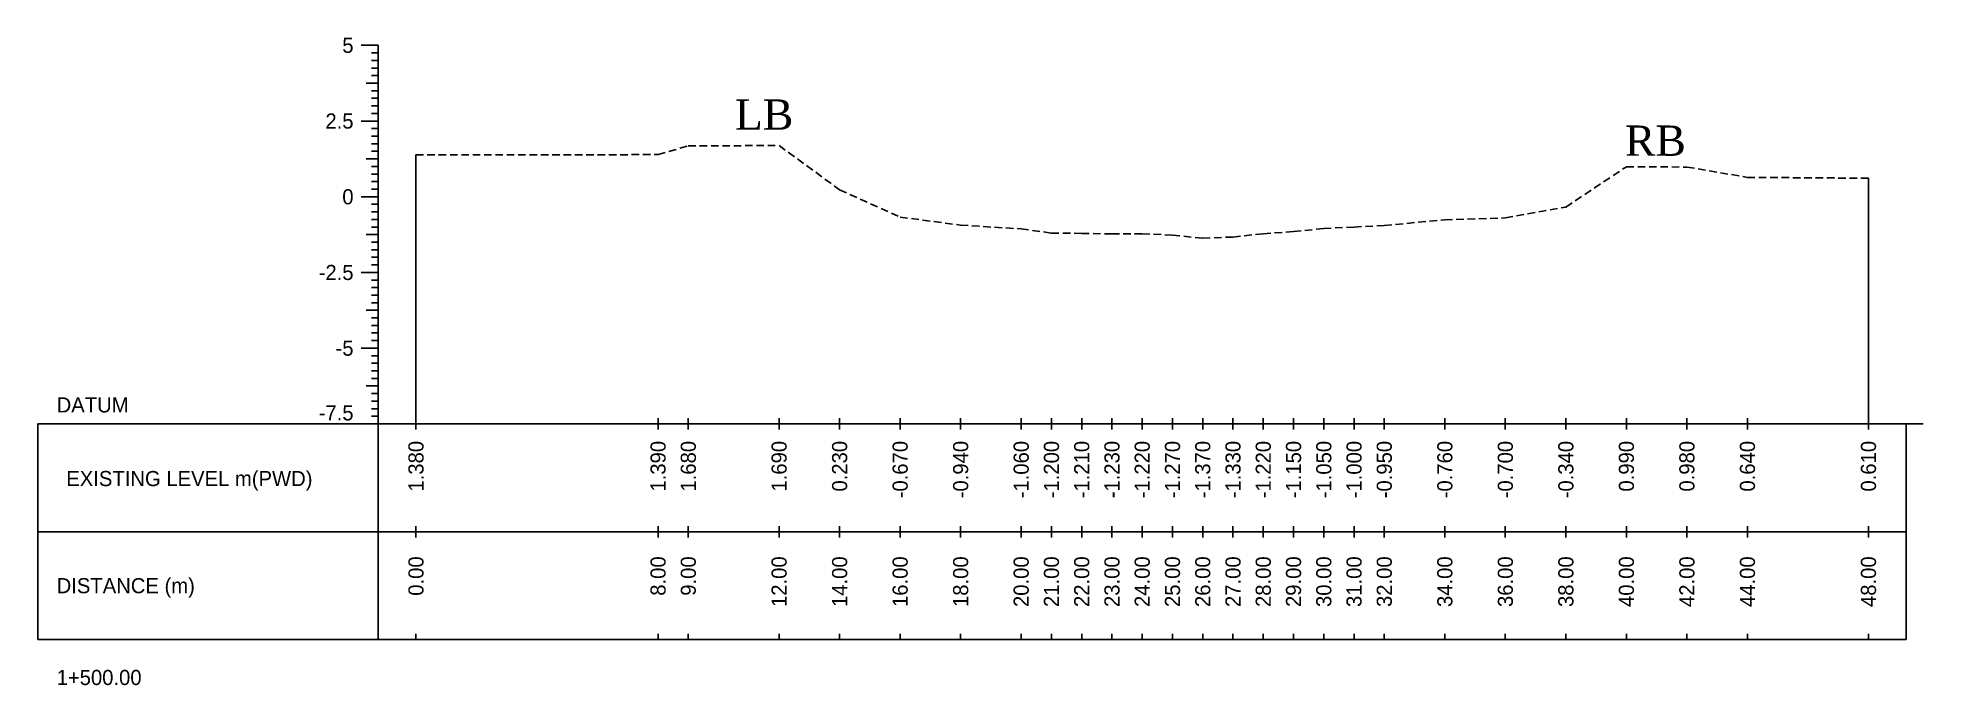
# Model space of a CAD drawing. Header units: inches. Extents: x 6579 to 9220, y -2276 to -1013.
# Drawn here: x 7280.2 to 7342.5, y -1494.5 to -1473.1 of the extents above; entities that cross this region are included whole.
import ezdxf
from ezdxf.enums import TextEntityAlignment as Align

# ---------------------------------------------------------------- set-up
doc = ezdxf.new("R2010")
doc.units = ezdxf.units.IN
doc.header["$MEASUREMENT"] = 0
doc.linetypes.add('HIDDEN', pattern=[0.375, 0.25, -0.125])
doc.layers.add('CS_Drawing', color=7, linetype='Continuous')
doc.layers.add('GL', color=3, linetype='HIDDEN')
doc.styles.add('romans', font='romans.shx')

msp = doc.modelspace()

# ---------------------------------------------------------------- texts
at = {"char_height": 1, "width": 263.40586, "attachment_point": 1, "style": 'romans'}
for s, insert in [('{\\fTimes New Roman|b0|i0|c0|p18;LB}', (7303.24, -1475.18)), ('{\\fTimes New Roman|b0|i0|c0|p18;RB}', (7332.652, -1476.042))]:
    msp.add_mtext(s, dxfattribs=dict(at, insert=insert))
at = {"layer": 'CS_Drawing'}
for s, p in [('5', (7290.637, -1473.394)), ('2.5', (7290.637, -1475.894)), ('0', (7290.637, -1478.394)), ('-2.5', (7290.637, -1480.894)), ('-5', (7290.637, -1483.394))]:
    msp.add_text(s, height=0.5, dxfattribs=at).set_placement(p, align=Align.MIDDLE_RIGHT)
for s, p in [('DATUM', (7280.825, -1485.269)), ('EXISTING LEVEL m(PWD)', (7281.144, -1487.701)), ('DISTANCE (m)', (7280.825, -1491.238)), ('1+500.00', (7280.825, -1494.269))]:
    msp.add_text(s, height=0.5, dxfattribs=at).set_placement(p, align=Align.MIDDLE_LEFT)
msp.add_text('-7.5', height=0.5, dxfattribs=at).set_placement((7290.637, -1485.782), align=Align.RIGHT)
for s, p in [('1.380', (7292.7, -1486.457)), ('1.390', (7300.7, -1486.457)), ('1.680', (7301.7, -1486.457)), ('1.690', (7304.7, -1486.457)), ('0.230', (7306.7, -1486.457)), ('-0.670', (7308.7, -1486.457)), ('-0.940', (7310.7, -1486.457)), ('-1.060', (7312.7, -1486.457)), ('-1.200', (7313.7, -1486.457)), ('-1.210', (7314.7, -1486.457)), ('-1.230', (7315.7, -1486.457)), ('-1.220', (7316.7, -1486.457)), ('-1.270', (7317.7, -1486.457)), ('-1.370', (7318.7, -1486.457)), ('-1.330', (7319.7, -1486.457)), ('-1.220', (7320.7, -1486.457)), ('-1.150', (7321.7, -1486.457)), ('-1.050', (7322.7, -1486.457)), ('-1.000', (7323.7, -1486.457)), ('-0.950', (7324.7, -1486.457)), ('-0.760', (7326.7, -1486.457)), ('-0.700', (7328.7, -1486.457)), ('-0.340', (7330.7, -1486.457)), ('0.990', (7332.7, -1486.457)), ('0.980', (7334.7, -1486.457)), ('0.640', (7336.7, -1486.457)), ('0.610', (7340.7, -1486.457)), ('0.00', (7292.7, -1490.269)), ('8.00', (7300.7, -1490.269)), ('9.00', (7301.7, -1490.269)), ('12.00', (7304.7, -1490.269)), ('14.00', (7306.7, -1490.269)), ('16.00', (7308.7, -1490.269)), ('18.00', (7310.7, -1490.269)), ('20.00', (7312.7, -1490.269)), ('21.00', (7313.7, -1490.269)), ('22.00', (7314.7, -1490.269)), ('23.00', (7315.7, -1490.269)), ('24.00', (7316.7, -1490.269)), ('25.00', (7317.7, -1490.269)), ('26.00', (7318.7, -1490.269)), ('27.00', (7319.7, -1490.269)), ('28.00', (7320.7, -1490.269)), ('29.00', (7321.7, -1490.269)), ('30.00', (7322.7, -1490.269)), ('31.00', (7323.7, -1490.269)), ('32.00', (7324.7, -1490.269)), ('34.00', (7326.7, -1490.269)), ('36.00', (7328.7, -1490.269)), ('38.00', (7330.7, -1490.269)), ('40.00', (7332.7, -1490.269)), ('42.00', (7334.7, -1490.269)), ('44.00', (7336.7, -1490.269)), ('48.00', (7340.7, -1490.269))]:
    msp.add_text(s, height=0.5, rotation=90, dxfattribs=at).set_placement(p, align=Align.MIDDLE_RIGHT)

# ---------------------------------------------------------------- linework, layer by layer
at = {"layer": 'CS_Drawing'}
for p, q in [((7291.45, -1473.394), (7290.887, -1473.394)), ((7291.45, -1473.394), (7291.056, -1473.394)), ((7291.45, -1473.394), (7291.225, -1473.394)), ((7291.45, -1473.644), (7291.225, -1473.644)), ((7291.45, -1485.894), (7291.45, -1473.394)), ((7291.45, -1473.894), (7291.225, -1473.894)), ((7291.45, -1474.144), (7291.225, -1474.144)), ((7291.45, -1474.644), (7291.056, -1474.644)), ((7291.45, -1474.394), (7291.225, -1474.394)), ((7291.45, -1474.644), (7291.225, -1474.644)), ((7291.45, -1474.894), (7291.225, -1474.894)), ((7291.45, -1475.144), (7291.225, -1475.144)), ((7291.45, -1475.394), (7291.225, -1475.394)), ((7291.45, -1475.894), (7290.887, -1475.894)), ((7291.45, -1475.894), (7291.056, -1475.894)), ((7291.45, -1475.644), (7291.225, -1475.644)), ((7291.45, -1475.894), (7291.225, -1475.894)), ((7291.45, -1476.144), (7291.225, -1476.144)), ((7291.45, -1476.394), (7291.225, -1476.394)), ((7291.45, -1476.644), (7291.225, -1476.644)), ((7291.45, -1477.144), (7291.056, -1477.144)), ((7291.45, -1476.894), (7291.225, -1476.894)), ((7291.45, -1477.144), (7291.225, -1477.144)), ((7291.45, -1477.394), (7291.225, -1477.394)), ((7292.7, -1485.894), (7292.7, -1477.014)), ((7291.45, -1477.644), (7291.225, -1477.644)), ((7291.45, -1477.894), (7291.225, -1477.894)), ((7340.7, -1485.894), (7340.7, -1477.784)), ((7291.45, -1478.394), (7290.887, -1478.394)), ((7291.45, -1478.394), (7291.056, -1478.394)), ((7291.45, -1478.144), (7291.225, -1478.144)), ((7291.45, -1478.394), (7291.225, -1478.394)), ((7291.45, -1478.644), (7291.225, -1478.644)), ((7291.45, -1478.894), (7291.225, -1478.894)), ((7291.45, -1479.144), (7291.225, -1479.144)), ((7291.45, -1479.644), (7291.056, -1479.644)), ((7291.45, -1479.394), (7291.225, -1479.394)), ((7291.45, -1479.644), (7291.225, -1479.644)), ((7291.45, -1479.894), (7291.225, -1479.894)), ((7291.45, -1480.144), (7291.225, -1480.144)), ((7291.45, -1480.394), (7291.225, -1480.394)), ((7291.45, -1480.894), (7290.887, -1480.894)), ((7291.45, -1480.894), (7291.056, -1480.894)), ((7291.45, -1480.644), (7291.225, -1480.644)), ((7291.45, -1480.894), (7291.225, -1480.894)), ((7291.45, -1481.144), (7291.225, -1481.144)), ((7291.45, -1481.394), (7291.225, -1481.394)), ((7291.45, -1481.644), (7291.225, -1481.644)), ((7291.45, -1482.144), (7291.056, -1482.144)), ((7291.45, -1481.894), (7291.225, -1481.894)), ((7291.45, -1482.144), (7291.225, -1482.144)), ((7291.45, -1482.394), (7291.225, -1482.394)), ((7291.45, -1482.644), (7291.225, -1482.644)), ((7291.45, -1482.894), (7291.225, -1482.894)), ((7291.45, -1483.394), (7290.887, -1483.394)), ((7291.45, -1483.394), (7291.056, -1483.394)), ((7291.45, -1483.144), (7291.225, -1483.144)), ((7291.45, -1483.394), (7291.225, -1483.394)), ((7291.45, -1483.644), (7291.225, -1483.644)), ((7291.45, -1483.894), (7291.225, -1483.894)), ((7291.45, -1484.144), (7291.225, -1484.144)), ((7291.45, -1484.644), (7291.056, -1484.644)), ((7291.45, -1484.394), (7291.225, -1484.394)), ((7291.45, -1484.644), (7291.225, -1484.644)), ((7291.45, -1484.894), (7291.225, -1484.894)), ((7291.45, -1485.144), (7291.225, -1485.144)), ((7291.45, -1485.394), (7291.225, -1485.394)), ((7280.2, -1485.894), (7291.45, -1485.894)), ((7280.2, -1485.894), (7280.2, -1493.019)), ((7291.45, -1485.894), (7290.887, -1485.894)), ((7291.45, -1485.894), (7291.056, -1485.894)), ((7291.45, -1485.644), (7291.225, -1485.644)), ((7291.45, -1485.894), (7291.225, -1485.894)), ((7291.45, -1485.894), (7341.95, -1485.894)), ((7291.45, -1485.894), (7291.45, -1493.019)), ((7292.7, -1486.082), (7292.7, -1485.707)), ((7300.7, -1486.082), (7300.7, -1485.707)), ((7301.7, -1486.082), (7301.7, -1485.707)), ((7304.7, -1486.082), (7304.7, -1485.707)), ((7306.7, -1486.082), (7306.7, -1485.707)), ((7308.7, -1486.082), (7308.7, -1485.707)), ((7310.7, -1486.082), (7310.7, -1485.707)), ((7312.7, -1486.082), (7312.7, -1485.707)), ((7313.7, -1486.082), (7313.7, -1485.707)), ((7314.7, -1486.082), (7314.7, -1485.707)), ((7315.7, -1486.082), (7315.7, -1485.707)), ((7316.7, -1486.082), (7316.7, -1485.707)), ((7317.7, -1486.082), (7317.7, -1485.707)), ((7318.7, -1486.082), (7318.7, -1485.707)), ((7319.7, -1486.082), (7319.7, -1485.707)), ((7320.7, -1486.082), (7320.7, -1485.707)), ((7321.7, -1486.082), (7321.7, -1485.707)), ((7322.7, -1486.082), (7322.7, -1485.707)), ((7323.7, -1486.082), (7323.7, -1485.707)), ((7324.7, -1486.082), (7324.7, -1485.707)), ((7326.7, -1486.082), (7326.7, -1485.707)), ((7328.7, -1486.082), (7328.7, -1485.707)), ((7330.7, -1486.082), (7330.7, -1485.707)), ((7332.7, -1486.082), (7332.7, -1485.707)), ((7334.7, -1486.082), (7334.7, -1485.707)), ((7336.7, -1486.082), (7336.7, -1485.707)), ((7340.7, -1486.082), (7340.7, -1485.707)), ((7341.95, -1485.894), (7342.512, -1485.894)), ((7341.95, -1485.894), (7342.343, -1485.894)), ((7341.95, -1485.894), (7342.175, -1485.894)), ((7341.95, -1485.894), (7341.95, -1493.019)), ((7280.2, -1489.457), (7291.45, -1489.457)), ((7291.45, -1489.457), (7341.95, -1489.457)), ((7291.45, -1489.457), (7341.95, -1489.457)), ((7292.7, -1489.644), (7292.7, -1489.269)), ((7300.7, -1489.644), (7300.7, -1489.269)), ((7301.7, -1489.644), (7301.7, -1489.269)), ((7304.7, -1489.644), (7304.7, -1489.269)), ((7306.7, -1489.644), (7306.7, -1489.269)), ((7308.7, -1489.644), (7308.7, -1489.269)), ((7310.7, -1489.644), (7310.7, -1489.269)), ((7312.7, -1489.644), (7312.7, -1489.269)), ((7313.7, -1489.644), (7313.7, -1489.269)), ((7314.7, -1489.644), (7314.7, -1489.269)), ((7315.7, -1489.644), (7315.7, -1489.269)), ((7316.7, -1489.644), (7316.7, -1489.269)), ((7317.7, -1489.644), (7317.7, -1489.269)), ((7318.7, -1489.644), (7318.7, -1489.269)), ((7319.7, -1489.644), (7319.7, -1489.269)), ((7320.7, -1489.644), (7320.7, -1489.269)), ((7321.7, -1489.644), (7321.7, -1489.269)), ((7322.7, -1489.644), (7322.7, -1489.269)), ((7323.7, -1489.644), (7323.7, -1489.269)), ((7324.7, -1489.644), (7324.7, -1489.269)), ((7326.7, -1489.644), (7326.7, -1489.269)), ((7328.7, -1489.644), (7328.7, -1489.269)), ((7330.7, -1489.644), (7330.7, -1489.269)), ((7332.7, -1489.644), (7332.7, -1489.269)), ((7334.7, -1489.644), (7334.7, -1489.269)), ((7336.7, -1489.644), (7336.7, -1489.269)), ((7340.7, -1489.644), (7340.7, -1489.269)), ((7292.7, -1493.019), (7292.7, -1492.832)), ((7300.7, -1493.019), (7300.7, -1492.832)), ((7301.7, -1493.019), (7301.7, -1492.832)), ((7304.7, -1493.019), (7304.7, -1492.832)), ((7306.7, -1493.019), (7306.7, -1492.832)), ((7308.7, -1493.019), (7308.7, -1492.832)), ((7310.7, -1493.019), (7310.7, -1492.832)), ((7312.7, -1493.019), (7312.7, -1492.832)), ((7313.7, -1493.019), (7313.7, -1492.832)), ((7314.7, -1493.019), (7314.7, -1492.832)), ((7315.7, -1493.019), (7315.7, -1492.832)), ((7316.7, -1493.019), (7316.7, -1492.832)), ((7317.7, -1493.019), (7317.7, -1492.832)), ((7318.7, -1493.019), (7318.7, -1492.832)), ((7319.7, -1493.019), (7319.7, -1492.832)), ((7320.7, -1493.019), (7320.7, -1492.832)), ((7321.7, -1493.019), (7321.7, -1492.832)), ((7322.7, -1493.019), (7322.7, -1492.832)), ((7323.7, -1493.019), (7323.7, -1492.832)), ((7324.7, -1493.019), (7324.7, -1492.832)), ((7326.7, -1493.019), (7326.7, -1492.832)), ((7328.7, -1493.019), (7328.7, -1492.832)), ((7330.7, -1493.019), (7330.7, -1492.832)), ((7332.7, -1493.019), (7332.7, -1492.832)), ((7334.7, -1493.019), (7334.7, -1492.832)), ((7336.7, -1493.019), (7336.7, -1492.832)), ((7340.7, -1493.019), (7340.7, -1492.832)), ((7280.2, -1493.019), (7291.45, -1493.019)), ((7291.45, -1493.019), (7341.95, -1493.019))]:
    msp.add_line(p, q, dxfattribs=at)
at = {"layer": 'GL'}
msp.add_lwpolyline([(7292.7, -1477.014), (7300.7, -1477.004), (7301.7, -1476.714), (7304.7, -1476.704), (7306.7, -1478.164), (7308.7, -1479.064), (7310.7, -1479.334), (7312.7, -1479.454), (7313.7, -1479.594), (7314.7, -1479.604), (7315.7, -1479.624), (7316.7, -1479.614), (7317.7, -1479.664), (7318.7, -1479.764), (7319.7, -1479.724), (7320.7, -1479.614), (7321.7, -1479.544), (7322.7, -1479.444), (7323.7, -1479.394), (7324.7, -1479.344), (7326.7, -1479.154), (7328.7, -1479.094), (7330.7, -1478.734), (7332.7, -1477.404), (7334.7, -1477.414), (7336.7, -1477.754), (7340.7, -1477.784)], dxfattribs=at)

msp.set_redraw_order([(e.dxf.handle, doc.entitydb.next_handle()) for e in msp.query("TEXT MTEXT ATTDEF DIMENSION ARC_DIMENSION")])  # texts and dimensions are drawn at this point

doc.saveas('drawing.dxf')
